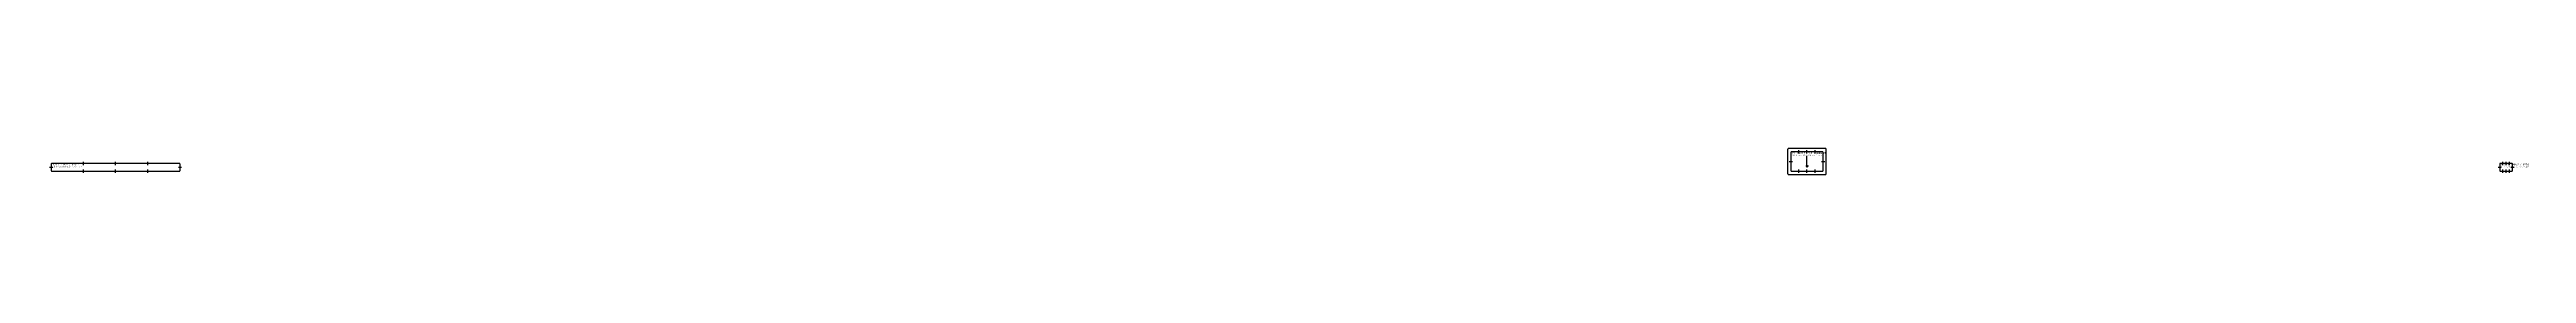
# Model space of a CAD drawing. Header units: millimetres. Extents: x 20 to 11279, y 290 to 7070.
# Drawn here: x 195 to 7883, y 6990 to 7070 of the extents above; entities that cross this region are included whole.
import ezdxf

# ---------------------------------------------------------------- set-up
doc = ezdxf.new("R2010")
doc.units = ezdxf.units.MM
for name, color, linetype in [('CUT', 1, 'CONTINUOUS'), ('GRAIN', 6, 'CONTINUOUS'), ('NOTCH', 3, 'CONTINUOUS'), ('STITCH', 5, 'CONTINUOUS'), ('TEXT', 7, 'CONTINUOUS')]:
    doc.layers.add(name, color=color, linetype=linetype)

msp = doc.modelspace()

# ---------------------------------------------------------------- linework, layer by layer
at = {"layer": 'CUT'}
for points in [[(597.6, 7000), (598.07, 7000.05), (598.52, 7000.18), (598.93, 7000.4), (599.3, 7000.7), (599.6, 7001.07), (599.82, 7001.48), (599.95, 7001.93), (600, 7002.4), (600, 7021.6), (599.95, 7022.07), (599.82, 7022.52), (599.6, 7022.93), (599.3, 7023.3), (598.93, 7023.6), (598.52, 7023.82), (598.07, 7023.95), (597.6, 7024), (202.4, 7024), (201.93, 7023.95), (201.48, 7023.82), (201.07, 7023.6), (200.7, 7023.3), (200.4, 7022.93), (200.18, 7022.52), (200.05, 7022.07), (200, 7021.6), (200, 7002.4), (200.05, 7001.93), (200.18, 7001.48), (200.4, 7001.07), (200.7, 7000.7), (201.07, 7000.4), (201.48, 7000.18), (201.93, 7000.05), (202.4, 7000)], [(5707.6, 6990), (5708.07, 6990.05), (5708.52, 6990.18), (5708.93, 6990.4), (5709.3, 6990.7), (5709.6, 6991.07), (5709.82, 6991.48), (5709.95, 6991.93), (5710, 6992.4), (5710, 7067.6), (5709.95, 7068.07), (5709.82, 7068.52), (5709.6, 7068.93), (5709.3, 7069.3), (5708.93, 7069.6), (5708.52, 7069.82), (5708.07, 7069.95), (5707.6, 7070), (5592.4, 7070), (5591.93, 7069.95), (5591.48, 7069.82), (5591.07, 7069.6), (5590.7, 7069.3), (5590.4, 7068.93), (5590.18, 7068.52), (5590.05, 7068.07), (5590, 7067.6), (5590, 6992.4), (5590.05, 6991.93), (5590.18, 6991.48), (5590.4, 6991.07), (5590.7, 6990.7), (5591.07, 6990.4), (5591.48, 6990.18), (5591.93, 6990.05), (5592.4, 6990)], [(7837.6, 7000), (7838.07, 7000.05), (7838.52, 7000.18), (7838.93, 7000.4), (7839.3, 7000.7), (7839.6, 7001.07), (7839.82, 7001.48), (7839.95, 7001.93), (7840, 7002.4), (7840, 7021.6), (7839.95, 7022.07), (7839.82, 7022.52), (7839.6, 7022.93), (7839.3, 7023.3), (7838.93, 7023.6), (7838.52, 7023.82), (7838.07, 7023.95), (7837.6, 7024), (7802.4, 7024), (7801.93, 7023.95), (7801.48, 7023.82), (7801.07, 7023.6), (7800.7, 7023.3), (7800.4, 7022.93), (7800.18, 7022.52), (7800.05, 7022.07), (7800, 7021.6), (7800, 7002.4), (7800.05, 7001.93), (7800.18, 7001.48), (7800.4, 7001.07), (7800.7, 7000.7), (7801.07, 7000.4), (7801.48, 7000.18), (7801.93, 7000.05), (7802.4, 7000)]]:
    msp.add_lwpolyline(points, close=True, dxfattribs=at)
at = {"layer": 'GRAIN'}
for p, q in [((5646, 7018), (5650, 7012)), ((5650, 7012), (5650, 7048)), ((5654, 7018), (5650, 7012))]:
    msp.add_line(p, q, dxfattribs=at)
at = {"layer": 'NOTCH'}
for p, q in [((195, 7012), (205, 7012)), ((300, 7019), (300, 7029)), ((300, 6995), (300, 7005)), ((400, 7019), (400, 7029)), ((400, 6995), (400, 7005)), ((500, 7019), (500, 7029)), ((500, 6995), (500, 7005)), ((595, 7012), (605, 7012)), ((5595, 7030), (5605, 7030)), ((5625, 7055), (5625, 7065)), ((5625, 6995), (5625, 7005)), ((5650, 7055), (5650, 7065)), ((5650, 6995), (5650, 7005)), ((5675, 7055), (5675, 7065)), ((5675, 6995), (5675, 7005)), ((5695, 7030), (5705, 7030)), ((7795, 7012), (7805, 7012)), ((7810, 7019), (7810, 7029)), ((7810, 6995), (7810, 7005)), ((7820, 7019), (7820, 7029)), ((7820, 6995), (7820, 7005)), ((7830, 7019), (7830, 7029)), ((7830, 6995), (7830, 7005)), ((7835, 7012), (7845, 7012))]:
    msp.add_line(p, q, dxfattribs=at)
at = {"layer": 'STITCH'}
for points in [[(597.6, 7000), (598.07, 7000.05), (598.52, 7000.18), (598.93, 7000.4), (599.3, 7000.7), (599.6, 7001.07), (599.82, 7001.48), (599.95, 7001.93), (600, 7002.4), (600, 7021.6), (599.95, 7022.07), (599.82, 7022.52), (599.6, 7022.93), (599.3, 7023.3), (598.93, 7023.6), (598.52, 7023.82), (598.07, 7023.95), (597.6, 7024), (202.4, 7024), (201.93, 7023.95), (201.48, 7023.82), (201.07, 7023.6), (200.7, 7023.3), (200.4, 7022.93), (200.18, 7022.52), (200.05, 7022.07), (200, 7021.6), (200, 7002.4), (200.05, 7001.93), (200.18, 7001.48), (200.4, 7001.07), (200.7, 7000.7), (201.07, 7000.4), (201.48, 7000.18), (201.93, 7000.05), (202.4, 7000)], [(5697.6, 7000), (5698.07, 7000.05), (5698.52, 7000.18), (5698.93, 7000.4), (5699.3, 7000.7), (5699.6, 7001.07), (5699.82, 7001.48), (5699.95, 7001.93), (5700, 7002.4), (5700, 7057.6), (5699.95, 7058.07), (5699.82, 7058.52), (5699.6, 7058.93), (5699.3, 7059.3), (5698.93, 7059.6), (5698.52, 7059.82), (5698.07, 7059.95), (5697.6, 7060), (5602.4, 7060), (5601.93, 7059.95), (5601.48, 7059.82), (5601.07, 7059.6), (5600.7, 7059.3), (5600.4, 7058.93), (5600.18, 7058.52), (5600.05, 7058.07), (5600, 7057.6), (5600, 7002.4), (5600.05, 7001.93), (5600.18, 7001.48), (5600.4, 7001.07), (5600.7, 7000.7), (5601.07, 7000.4), (5601.48, 7000.18), (5601.93, 7000.05), (5602.4, 7000)], [(7837.6, 7000), (7838.07, 7000.05), (7838.52, 7000.18), (7838.93, 7000.4), (7839.3, 7000.7), (7839.6, 7001.07), (7839.82, 7001.48), (7839.95, 7001.93), (7840, 7002.4), (7840, 7021.6), (7839.95, 7022.07), (7839.82, 7022.52), (7839.6, 7022.93), (7839.3, 7023.3), (7838.93, 7023.6), (7838.52, 7023.82), (7838.07, 7023.95), (7837.6, 7024), (7802.4, 7024), (7801.93, 7023.95), (7801.48, 7023.82), (7801.07, 7023.6), (7800.7, 7023.3), (7800.4, 7022.93), (7800.18, 7022.52), (7800.05, 7022.07), (7800, 7021.6), (7800, 7002.4), (7800.05, 7001.93), (7800.18, 7001.48), (7800.4, 7001.07), (7800.7, 7000.7), (7801.07, 7000.4), (7801.48, 7000.18), (7801.93, 7000.05), (7802.4, 7000)]]:
    msp.add_lwpolyline(points, close=True, dxfattribs=at)

# ---------------------------------------------------------------- texts
at = {"layer": 'TEXT'}
for s, height, p in [('CUT 40.0x2.4 FIN 40.0x2.4 SA 0.0 QTY 1', 3.2, (205, 7012)), ('P09 ZIP TAPE / 拉链带', 5, (205, 7018)), ('CUT 12.0x8.0 FIN 10.0x6.0 SA 1.0 QTY 2', 3.2, (5605, 7048)), ('P11 HANDLE REINF / 提手补强', 5, (5605, 7054)), ('CUT 4.0x2.4 FIN 4.0x2.4 SA 0.0 QTY 2', 3.2, (7805, 7012)), ('P12 ZIP GARAGE / 拉链仓', 5, (7805, 7018))]:
    msp.add_text(s, height=height, dxfattribs=at).set_placement(p)

doc.saveas('drawing.dxf')
